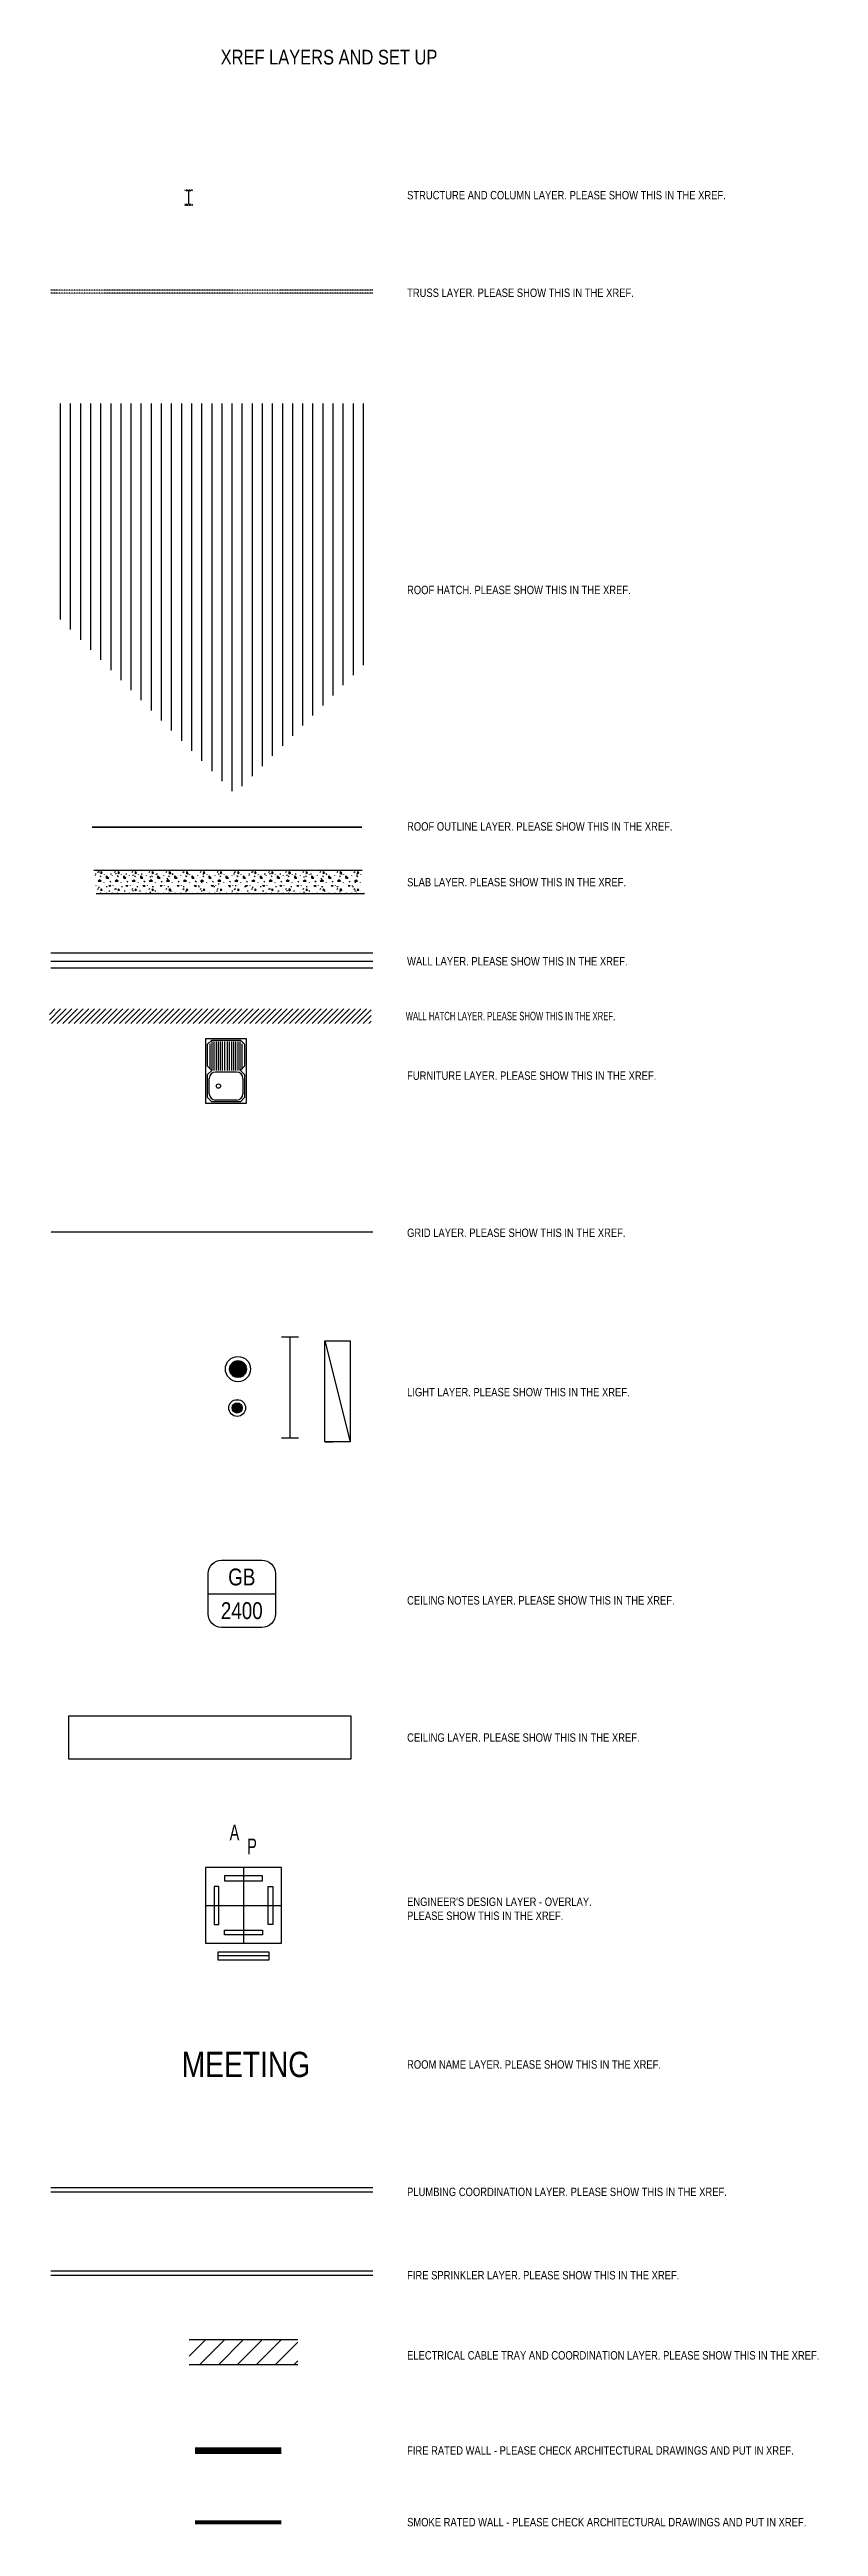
# Model space of a CAD drawing. Header units: millimetres. Extents: x 141 to 153906, y 19826 to 64501.
# Drawn here: x 77259 to 86398, y 27134 to 56559 of the extents above; entities that cross this region are included whole.
import ezdxf
from ezdxf.enums import TextEntityAlignment as Align

# ---------------------------------------------------------------- set-up
doc = ezdxf.new("R2010")
doc.units = ezdxf.units.MM
doc.set_wipeout_variables(frame=1)
for name, pattern in [('Dashed', [3, 1.5, -1.5]), ('HD', [3.3, 1.8, -1.5]), ('HID', [3.5, 2, -1.5]), ('SCEN', [9, 6, -1, 1, -1])]:
    doc.linetypes.add(name, pattern=pattern)
for name, color, linetype in [('Hvac-Notes', 7, 'Continuous'), ('Hvac-TextLabel2', 2, 'Continuous'), ('Xref-Ceiling', 89, 'Continuous'), ('Xref-CeilingNotes', 89, 'Continuous'), ('Xref-ElectCoord', 81, 'Continuous'), ('Xref-FireSprinklerCoord', 20, 'Continuous'), ('Xref-FireWall', 10, 'SCEN'), ('Xref-Furniture', 9, 'Continuous'), ('Xref-Grid', 1, 'SCEN'), ('Xref-Lights', 171, 'Continuous'), ('Xref-MechCoord', 1, 'Continuous'), ('Xref-PlumbingCoord', 150, 'Continuous'), ('Xref-Roof', 8, 'Continuous'), ('Xref-RoofHatch', 254, 'Continuous'), ('Xref-RoomName', 254, 'Continuous'), ('Xref-Slab', 8, 'Continuous'), ('Xref-SmokeWall', 216, 'Continuous'), ('Xref-Structure', 30, 'HID'), ('Xref-Truss', 30, 'HD'), ('Xref-WallHatch', 254, 'Continuous'), ('Xref-Walls', 8, 'Continuous')]:
    doc.layers.add(name, color=color, linetype=linetype)
doc.styles.add('_Arial', font='arial.ttf')
doc.styles.add('HVACS', font='ARIALN.TTF', dxfattribs={"width": 0.8})
doc.styles.add('X_17172_A_L2 Existing & Proposed$0$17172_L2 demo plan$0$CA_WD', font='ARIALN.TTF', dxfattribs={"height": 2})
doc.linetypes.add('X_17172_A_L2 Existing & Proposed$0$17172_L2 demo plan$0$CA_Fire', pattern='A,5,-2,5,-2,5,-2,["FIRE",X_17172_A_L2 Existing & Proposed$0$17172_L2 demo plan$0$CA_WD,S=1.2,R=0,X=0,Y=-1],-7', length=28)

msp = doc.modelspace()

# ---------------------------------------------------------------- texts
at = {"layer": 'Hvac-Notes', "linetype": 'Continuous', "char_height": 100, "attachment_point": 4, "style": '_Arial'}
for s, insert in [('\\W0.8;STRUCTURE AND COLUMN LAYER. PLEASE SHOW THIS IN THE XREF.', (81508.6, 54828.8, 100.5)), ('\\W0.8;TRUSS LAYER. PLEASE SHOW THIS IN THE XREF.', (81508.6, 53669.2, 100.5)), ('\\W0.8;ROOF HATCH. PLEASE SHOW THIS IN THE XREF.', (81508.6, 50138.8, 100.5)), ('\\W0.8;ROOF OUTLINE LAYER. PLEASE SHOW THIS IN THE XREF.', (81508.6, 47329.8, 100.5)), ('\\W0.8;SLAB LAYER. PLEASE SHOW THIS IN THE XREF.', (81508.6, 46667.3, 100.5)), ('\\W0.8;WALL LAYER. PLEASE SHOW THIS IN THE XREF.', (81508.6, 45727.3, 100.5)), ('\\W0.8;FURNITURE LAYER. PLEASE SHOW THIS IN THE XREF.', (81508.6, 44369.2, 100.5)), ('\\W0.8;GRID LAYER. PLEASE SHOW THIS IN THE XREF.', (81508.6, 42502.2, 100.5)), ('\\W0.8;LIGHT LAYER. PLEASE SHOW THIS IN THE XREF.', (81508.6, 40609, 100.5)), ('\\W0.8;CEILING NOTES LAYER. PLEASE SHOW THIS IN THE XREF.', (81508.6, 38135.9, 100.5)), ('\\W0.8;CEILING LAYER. PLEASE SHOW THIS IN THE XREF.', (81508.6, 36505.6, 100.5)), ("\\W0.8;ENGINEER'S DESIGN LAYER - OVERLAY.\\PPLEASE SHOW THIS IN THE XREF.", (81508.6, 34471.8, 100.5)), ('\\W0.8;ROOM NAME LAYER. PLEASE SHOW THIS IN THE XREF.', (81508.6, 32622.2, 100.5)), ('\\W0.8;PLUMBING COORDINATION LAYER. PLEASE SHOW THIS IN THE XREF.', (81508.6, 31108.4, 100.5)), ('\\W0.8;FIRE SPRINKLER LAYER. PLEASE SHOW THIS IN THE XREF.', (81508.6, 30118.4, 100.5)), ('\\W0.8;ELECTRICAL CABLE TRAY AND COORDINATION LAYER. PLEASE SHOW THIS IN THE XREF.', (81508.6, 29166.9, 100.5)), ('\\W0.8;FIRE RATED WALL - PLEASE CHECK ARCHITECTURAL DRAWINGS AND PUT IN XREF.', (81508.6, 28036.6, 100.5)), ('\\W0.8;SMOKE RATED WALL - PLEASE CHECK ARCHITECTURAL DRAWINGS AND PUT IN XREF.', (81508.6, 27185.1, 100.5))]:
    msp.add_mtext_dynamic_manual_height_columns(s, width=5382.733, gutter_width=1, heights=[0], dxfattribs=dict(at, insert=insert))
at = {"layer": 'Hvac-Notes', "insert": (81492.4, 45127.5, 100.5), "char_height": 100, "attachment_point": 1, "style": 'HVACS'}
msp.add_mtext_dynamic_manual_height_columns('\\W0.8;WALL HATCH LAYER. PLEASE SHOW THIS IN THE XREF.', width=5382.733, gutter_width=1, heights=[0], dxfattribs=at)
at = {"layer": 'Hvac-TextLabel2', "color": 2, "insert": (79292.9, 56556.6, 100.5), "char_height": 175, "attachment_point": 1, "style": '_Arial'}
msp.add_mtext_dynamic_manual_height_columns('\\W0.8;XREF LAYERS AND SET UP', width=5076.311, gutter_width=1, heights=[0], dxfattribs=at)
at = {"layer": 'Xref-CeilingNotes', "linetype": 'ByBlock', "style": '_Arial', "width": 0.8}
msp.add_attdef('GB', text='GB', height=200, dxfattribs=at).set_placement((79544.1, 38414, 100.5), align=Align.MIDDLE_CENTER)
msp.add_attdef('2400', text='2400', height=200, dxfattribs=at).set_placement((79544.1, 38014, 100.5), align=Align.MIDDLE)
at = {"layer": 'Xref-MechCoord', "linetype": 'Continuous', "style": 'HVACS', "width": 0.8}
for s, p in [('A', (79400.3, 35285.7, 100.5)), ('P', (79608.8, 35119.4, 100.5))]:
    msp.add_text(s, height=187.5, dxfattribs=at).set_placement(p)
at = {"layer": 'Xref-RoomName', "insert": (78845.1, 32773.2, 100.5), "char_height": 300, "attachment_point": 1, "style": '_Arial'}
msp.add_mtext_dynamic_manual_height_columns('\\pxqc;\\W0.8;MEETING', width=1496.75, gutter_width=1000, heights=[0], dxfattribs=at)

# ---------------------------------------------------------------- blocks, each defined once
blk = doc.blocks.new('180TFC')
at = {"color": 0}
for p, q in [((44.45, 0), (-44.45, 0)), ((-44.45, 0), (-44.45, -2.354)), ((44.45, -2.354), (44.45, 0)), ((-44.45, -175.446), (-44.45, -177.8)), ((-44.45, -177.8), (44.45, -177.8)), ((-41.711, -5.343), (-8.39, -6.338)), ((-8.39, -171.462), (-41.711, -172.457)), ((-2, -13.311), (-2, -164.489)), ((2, -164.489), (2, -13.311)), ((8.39, -6.338), (41.711, -5.343)), ((41.711, -172.457), (8.39, -171.462)), ((44.45, -177.8), (44.45, -175.446))]:
    blk.add_line(p, q, dxfattribs=at)
for centre, radius, start, end in [((-41.45, -2.354), 3, 180, 265), ((-41.45, -175.446), 3, 95, 180), ((-9, -13.311), 7, 0, 85), ((-9, -164.489), 7, 275, 0), ((9, -13.311), 7, 95, 180), ((9, -164.489), 7, 180, 265), ((41.45, -2.354), 3, 275, 0), ((41.45, -175.446), 3, 0, 85)]:
    blk.add_arc(centre, radius, start, end, dxfattribs=at)

# ---------------------------------------------------------------- hatches: boundary and pattern name
at = {"layer": 'Xref-Lights'}
h = msp.add_hatch(dxfattribs=at)
h.set_pattern_fill('GRATE', color=256, scale=15)
h.set_pattern_definition([(0, (73230.358, 35171.806), (0, 11.90625), []), (90, (73230.36, 35171.806), (-47.625, 3e-15), [])])
h.paths.add_polyline_path([(79598.8, 40884.1, 1), (79398.8, 40884.1, 1)])
at = {"layer": 'Xref-WallHatch'}
h = msp.add_hatch(dxfattribs=at)
h.set_pattern_fill('CONCRETE1', color=256, scale=10)
h.set_pattern_definition([(0, (-40325.1, 197084.74), (203.2, 203.2), [25.4, -177.8]), (90, (-40325.1, 197084.74), (-203.2, 203.2), [25.4, -177.8]), (135, (-40299.7, 197084.74), (-203.2, 7e-14), [35.92103, -251.44718]), (0, (-40299.7, 197199.04), (203.2, 203.2), [25.4, -177.8]), (45, (-40287, 197186.34), (6e-14, 203.2), [17.9605, -269.40768]), (135, (-40287, 197186.34), (-203.2, 7e-14), [17.9605, -269.40768]), (0, (-40223.5, 197249.84), (203.2, 203.2), [35.92103, -167.27897]), (45, (-40223.5, 197249.84), (6e-14, 203.2), [25.4, -261.9682]), (135, (-40187.59, 197249.84), (-203.2, 7e-14), [25.4, -261.9682]), (90, (-40185.4, 197135.54), (-203.2, 203.2), [25.4, -177.8]), (45, (-40185.4, 197135.54), (6e-14, 203.2), [17.9605, -269.40768]), (135, (-40172.7, 197148.24), (-203.2, 7e-14), [17.9605, -269.40768]), (0, (-40299.7, 197135.54), (203.2, 203.2), [12.7, -170.18]), (0, (-40147.3, 197186.34), (203.2, 203.2), [12.7, -170.18]), (90, (-40210.8, 197211.74), (-203.2, 203.2), [12.7, -170.18]), (135, (-40185.4, 197097.44), (-203.2, 7e-14), [17.9605, -269.40768]), (135, (-40274.3, 197237.14), (-203.2, 7e-14), [17.9605, -269.40768]), (45, (-40229.86, 197151.42), (6e-14, 203.2), [17.9605, -269.40768]), (90, (-40255.26, 197110.14), (-203.2, 203.2), [3.175, -200.025]), (90, (-40245.73, 197195.87), (-203.2, 203.2), [3.175, -200.025]), (90, (-40150.48, 197230.8), (-203.2, 203.2), [3.175, -200.025]), (90, (-40147.3, 197122.84), (-203.2, 203.2), [3.175, -200.025])])
h.paths.add_polyline_path([(81002.4, 46532.9), (80976.5, 46807.9), (77786.5, 46807.9), (77812.4, 46532.9)])
h = msp.add_hatch(dxfattribs=at)
h.set_pattern_fill('ANSI31', color=256, scale=15, style=0)
h.set_pattern_definition([(45, (-24818.085, -35696.49), (-33.67596, 33.67596), [])])
h.paths.add_polyline_path([(81083.5, 45161.3), (77259.4, 45161.3), (77259.4, 44987.4), (81083.5, 44987.4)])

# ---------------------------------------------------------------- linework, layer by layer
at = {"layer": 'Xref-Ceiling', "elevation": 100.5}
msp.add_lwpolyline([(77489.6, 36764.6), (80841.4, 36764.6), (80841.4, 36251.3), (77489.6, 36251.3)], close=True, dxfattribs=at)
at = {"layer": 'Xref-CeilingNotes', "linetype": 'ByBlock'}
msp.add_line((79144.1, 38214, 100.5), (79944.1, 38214, 100.5), dxfattribs=at)
at = {"layer": 'Xref-CeilingNotes', "linetype": 'ByBlock', "elevation": 100.5}
msp.add_lwpolyline([(79144.1, 37974), (79144.1, 38454, -0.4142136), (79304.1, 38614), (79784.1, 38614, -0.4142136), (79944.1, 38454), (79944.1, 37974, -0.4142136), (79784.1, 37814), (79304.1, 37814, -0.4142136)], format="xyb", close=True, dxfattribs=at)
at = {"layer": 'Xref-ElectCoord'}
for p, q in [((78920.8, 29159.3, 100.5), (79117.2, 29355.7, 100.5)), ((79041.8, 29055.7, 100.5), (79341.8, 29355.7, 100.5)), ((79266.3, 29055.7, 100.5), (79566.3, 29355.7, 100.5)), ((79490.8, 29055.7, 100.5), (79790.8, 29355.7, 100.5)), ((79715.3, 29055.7, 100.5), (80015.3, 29355.7, 100.5)), ((79939.8, 29055.7, 100.5), (80209, 29324.9, 100.5)), ((80164.3, 29055.7, 100.5), (80209, 29100.4, 100.5))]:
    msp.add_line(p, q, dxfattribs=at)
at = {"layer": 'Xref-ElectCoord', "linetype": 'Continuous', "elevation": 100.5}
for points in [[(78920.8, 29355.7), (80209, 29355.7)], [(80209, 29055.7), (78920.8, 29055.7)]]:
    msp.add_lwpolyline(points, dxfattribs=at)
at = {"layer": 'Xref-FireSprinklerCoord'}
for p, q in [((77275.5, 30171.2, 100.5), (81099.7, 30171.2, 100.5)), ((77275.5, 30121.2, 100.5), (81099.7, 30121.2, 100.5))]:
    msp.add_line(p, q, dxfattribs=at)
at = {"layer": 'Xref-FireWall', "linetype": 'X_17172_A_L2 Existing & Proposed$0$17172_L2 demo plan$0$CA_Fire', "ltscale": 0.5, "const_width": 80, "elevation": 100.5}
msp.add_lwpolyline([(78990, 28034.7), (80013.1, 28034.7)], dxfattribs=at)
at = {"layer": 'Xref-Furniture'}
for p, q in [((79117, 44039.5, 100.5), (79117, 44811.5, 100.5)), ((79117, 44811.5, 100.5), (79597, 44811.5, 100.5)), ((79187, 44791.5, 100.5), (79137, 44741.5, 100.5)), ((79137, 44481.5, 100.5), (79137, 44741.5, 100.5)), ((79167, 44451.5, 100.5), (79167, 44748.8, 100.5)), ((79187, 44791.5, 100.5), (79527, 44791.5, 100.5)), ((79192, 44431.5, 100.5), (79192, 44776.8, 100.5)), ((79217, 44431.5, 100.5), (79217, 44776.8, 100.5)), ((79242, 44431.5, 100.5), (79242, 44776.8, 100.5)), ((79267, 44431.5, 100.5), (79267, 44776.8, 100.5)), ((79292, 44431.5, 100.5), (79292, 44776.8, 100.5)), ((79317, 44431.5, 100.5), (79317, 44776.8, 100.5)), ((79342, 44431.5, 100.5), (79342, 44776.8, 100.5)), ((79375, 44431.5, 100.5), (79375, 44776.8, 100.5)), ((79400, 44431.5, 100.5), (79400, 44776.8, 100.5)), ((79425, 44431.5, 100.5), (79425, 44776.8, 100.5)), ((79450, 44431.5, 100.5), (79450, 44776.8, 100.5)), ((79475, 44431.5, 100.5), (79475, 44776.8, 100.5)), ((79500, 44431.5, 100.5), (79500, 44776.8, 100.5)), ((79525, 44431.5, 100.5), (79525, 44776.8, 100.5)), ((79527, 44791.5, 100.5), (79577, 44741.5, 100.5)), ((79547, 44451.5, 100.5), (79547, 44748.8, 100.5)), ((79577, 44741.5, 100.5), (79577, 44481.5, 100.5)), ((79597, 44811.5, 100.5), (79597, 44039.5, 100.5)), ((79137, 44481.5, 100.5), (79187, 44431.5, 100.5)), ((79187, 44431.5, 100.5), (79137, 44381.5, 100.5)), ((79527, 44431.5, 100.5), (79577, 44481.5, 100.5)), ((79527, 44431.5, 100.5), (79577, 44381.5, 100.5)), ((79137, 44109.5, 100.5), (79137, 44381.5, 100.5)), ((79157, 44154.5, 100.5), (79157, 44336.5, 100.5)), ((79482, 44411.5, 100.5), (79232, 44411.5, 100.5)), ((79557, 44336.5, 100.5), (79557, 44154.5, 100.5)), ((79577, 44381.5, 100.5), (79577, 44109.5, 100.5)), ((79597, 44039.5, 100.5), (79117, 44039.5, 100.5)), ((79137, 44109.5, 100.5), (79187, 44059.5, 100.5)), ((79527, 44059.5, 100.5), (79187, 44059.5, 100.5)), ((79482, 44079.5, 100.5), (79232, 44079.5, 100.5)), ((79577, 44109.5, 100.5), (79527, 44059.5, 100.5))]:
    msp.add_line(p, q, dxfattribs=at)
msp.add_circle((79267, 44245.5, 100.5), 25, dxfattribs=at)
for centre, start, end in [((79232, 44336.5, 100.5), 90, 180), ((79232, 44154.5, 100.5), 180, 270), ((79482, 44336.5, 100.5), 0, 90), ((79482, 44154.5, 100.5), 270, 0)]:
    msp.add_arc(centre, 75, start, end, dxfattribs=at)
at = {"layer": 'Xref-Grid'}
msp.add_line((81099.7, 42509.3, 100.5), (77275.5, 42509.3, 100.5), dxfattribs=at)
at = {"layer": 'Xref-Lights', "linetype": 'Continuous'}
for p, q in [((80017.4, 41267.7, 100.5), (80217.4, 41267.7, 100.5)), ((80117.4, 40067.7, 100.5), (80117.4, 41267.7, 100.5)), ((80531, 40020.1, 100.5), (80531, 41220.1, 100.5)), ((80531, 41220.1, 100.5), (80831, 41220.1, 100.5)), ((80531, 41220.1, 100.5), (80831, 40020.1, 100.5)), ((80831, 41220.1, 100.5), (80831, 40020.1, 100.5)), ((80017.4, 40067.7, 100.5), (80217.4, 40067.7, 100.5)), ((80531, 40020.1, 100.5), (80631, 40020.1, 100.5)), ((80831, 40020.1, 100.5), (80531, 40020.1, 100.5))]:
    msp.add_line(p, q, dxfattribs=at)
at = {"layer": 'Xref-Lights'}
for radius in [150, 100]:
    msp.add_circle((79498.8, 40884.1, 100.5), radius, dxfattribs=at)
at = {"layer": 'Xref-MechCoord'}
for p, q in [((79564.6, 34962.4, 100.5), (79564.6, 34062.4, 100.5)), ((79114.6, 34512.4, 100.5), (80014.6, 34512.4, 100.5)), ((79264.6, 33862.4, 100.5), (79264.6, 33962.4, 100.5)), ((79264.6, 33962.4, 100.5), (79864.6, 33962.4, 100.5)), ((79864.6, 33912.4, 100.5), (79264.6, 33912.4, 100.5)), ((79864.6, 33862.4, 100.5), (79264.6, 33862.4, 100.5)), ((79864.6, 33962.4, 100.5), (79864.6, 33862.4, 100.5))]:
    msp.add_line(p, q, dxfattribs=at)
at = {"layer": 'Xref-MechCoord', "elevation": 100.5}
for points in [[(79114.6, 34062.4), (80014.6, 34062.4), (80014.6, 34962.4), (79114.6, 34962.4)], [(79270.9, 34287.4), (79270.9, 34737.4), (79214.6, 34737.4), (79214.6, 34287.4)], [(79339.6, 34806.1), (79789.6, 34806.1), (79789.6, 34862.4), (79339.6, 34862.4)], [(79858.4, 34287.4), (79858.4, 34737.4), (79914.6, 34737.4), (79914.6, 34287.4)], [(79339.6, 34218.6), (79789.6, 34218.6), (79789.6, 34162.4), (79339.6, 34162.4)]]:
    msp.add_lwpolyline(points, close=True, dxfattribs=at)
at = {"layer": 'Xref-PlumbingCoord'}
for p, q in [((77275.5, 31161.2, 100.5), (81099.7, 31161.2, 100.5)), ((77275.5, 31111.2, 100.5), (81099.7, 31111.2, 100.5))]:
    msp.add_line(p, q, dxfattribs=at)
at = {"layer": 'Xref-Roof', "linetype": 'Continuous', "lineweight": 35}
msp.add_line((77767.6, 47322.5), (80971.9, 47322.5), dxfattribs=at)
at = {"layer": 'Xref-RoofHatch'}
for p, q in [((77390.4, 49788.1, 100.5), (77390.4, 52356.2, 100.5)), ((77510.4, 49668.1, 100.5), (77510.4, 52356.2, 100.5)), ((77630.4, 49548.1, 100.5), (77630.4, 52356.2, 100.5)), ((77750.4, 49428.1, 100.5), (77750.4, 52356.2, 100.5)), ((77870.4, 49308.1, 100.5), (77870.4, 52356.2, 100.5)), ((77990.4, 49188.1, 100.5), (77990.4, 52356.2, 100.5)), ((78110.4, 49068.1, 100.5), (78110.4, 52356.2, 100.5)), ((78230.4, 48948.1, 100.5), (78230.4, 52356.2, 100.5)), ((78350.4, 48828.1, 100.5), (78350.4, 52356.2, 100.5)), ((78470.4, 48708.1, 100.5), (78470.4, 52356.2, 100.5)), ((78590.4, 48588.1, 100.5), (78590.4, 52356.2, 100.5)), ((78710.4, 48468.1, 100.5), (78710.4, 52356.2, 100.5)), ((78830.4, 48348.1, 100.5), (78830.4, 52356.2, 100.5)), ((78950.4, 48228.1, 100.5), (78950.4, 52356.2, 100.5)), ((79070.4, 48108.1, 100.5), (79070.4, 52356.2, 100.5)), ((79190.4, 47988.1, 100.5), (79190.4, 52356.2, 100.5)), ((79310.4, 47868.1, 100.5), (79310.4, 52356.2, 100.5)), ((79430.4, 47748.1, 100.5), (79430.4, 52356.2, 100.5)), ((79550.4, 47807.2, 100.5), (79550.4, 52356.2, 100.5)), ((79670.4, 47927.2, 100.5), (79670.4, 52356.2, 100.5)), ((79790.4, 48047.2, 100.5), (79790.4, 52356.2, 100.5)), ((79910.4, 48167.2, 100.5), (79910.4, 52356.2, 100.5)), ((80030.4, 48287.2, 100.5), (80030.4, 52356.2, 100.5)), ((80150.4, 48407.2, 100.5), (80150.4, 52356.2, 100.5)), ((80270.4, 48527.2, 100.5), (80270.4, 52356.2, 100.5)), ((80390.4, 48647.2, 100.5), (80390.4, 52356.2, 100.5)), ((80510.4, 48767.2, 100.5), (80510.4, 52356.2, 100.5)), ((80630.4, 48887.2, 100.5), (80630.4, 52356.2, 100.5)), ((80750.4, 49007.2, 100.5), (80750.4, 52356.2, 100.5)), ((80870.4, 49127.2, 100.5), (80870.4, 52356.2, 100.5)), ((80990.4, 49247.2, 100.5), (80990.4, 52356.2, 100.5))]:
    msp.add_line(p, q, dxfattribs=at)
at = {"layer": 'Xref-Slab'}
for p, q in [((80976.5, 46807.9, 100.5), (77786.5, 46807.9, 100.5)), ((77812.4, 46532.9, 100.5), (81002.4, 46532.9, 100.5))]:
    msp.add_line(p, q, dxfattribs=at)
at = {"layer": 'Xref-SmokeWall', "linetype": 'Dashed', "lineweight": 35, "const_width": 45, "elevation": 100.5}
msp.add_lwpolyline([(78990, 27183.3), (80013.1, 27183.3)], dxfattribs=at)
at = {"layer": 'Xref-Truss'}
for p, q in [((81099.7, 53700.2, 100.5), (77275.5, 53700.2, 100.5)), ((81099.7, 53665.2, 100.5), (77275.5, 53665.2, 100.5))]:
    msp.add_line(p, q, dxfattribs=at)
at = {"layer": 'Xref-Walls'}
for p, q in [((81099.7, 45824, 100.5), (77275.5, 45824, 100.5)), ((77275.5, 45730.1, 100.5), (81099.7, 45730.1, 100.5)), ((77275.5, 45650.1, 100.5), (81099.7, 45650.1, 100.5))]:
    msp.add_line(p, q, dxfattribs=at)

# ---------------------------------------------------------------- block references
at = {"layer": 'Xref-Structure', "rotation": 180}
msp.add_blockref('180TFC', (78912.6, 54712, 100.5), dxfattribs=at)

msp.set_redraw_order([(e.dxf.handle, doc.entitydb.next_handle()) for e in msp.query("TEXT MTEXT ATTDEF DIMENSION ARC_DIMENSION")])  # texts and dimensions are drawn at this point

# ---------------------------------------------------------------- wipeouts: each hides what was drawn before it
msp.add_wipeout([(79412.6, 40484.7), (79420.9, 40493), (79429.4, 40500), (79439.5, 40506.5), (79448.7, 40511.2), (79458.4, 40514.7), (79468.8, 40517), (79479.6, 40518.5), (79490.5, 40519.8), (79499.3, 40519.4), (79513.5, 40517), (79523.3, 40513.4), (79535.3, 40507.5), (79547.9, 40500.3), (79558.2, 40491.6), (79567.5, 40480.4), (79574.5, 40468.5), (79578.5, 40458.3), (79582.7, 40445.5), (79585.5, 40433), (79583.2, 40411.9), (79582.7, 40401.9), (79580.1, 40391.9), (79576.9, 40381.9), (79571.1, 40371.3), (79563.5, 40361.8), (79555, 40351.8), (79544.3, 40341.7), (79531, 40335.1), (79521, 40330.9), (79507.3, 40326.3), (79496.8, 40324.7), (79486.2, 40323.7), (79476.2, 40325.5), (79467.6, 40327.4), (79459.9, 40329.6), (79439.8, 40337.5), (79429.8, 40346.5), (79421.9, 40353), (79414.5, 40360.6), (79407.7, 40371.6), (79400.1, 40384.3), (79397.1, 40393.4), (79394.7, 40402), (79392.2, 40415.8), (79392.3, 40434.2), (79397.9, 40457), (79403.4, 40470.4), (79409.6, 40481.1), (79411, 40482.9)]).translate(0, 0, 100.5).dxf.layer = 'Xref-Lights'

# ---------------------------------------------------------------- next in the draw order: hatches: boundary and pattern name
at = {"layer": 'Xref-Lights'}
h = msp.add_hatch(color=256, dxfattribs=at)
h.dxf.hatch_style = 1
h.paths.add_polyline_path([(79428.8, 40421.8, 1), (79548.8, 40421.8, 1)])

# ---------------------------------------------------------------- next in the draw order: linework, layer by layer
for radius in [100, 60]:
    msp.add_circle((79488.8, 40421.8, 100.5), radius, dxfattribs=at)

doc.saveas('drawing.dxf')
